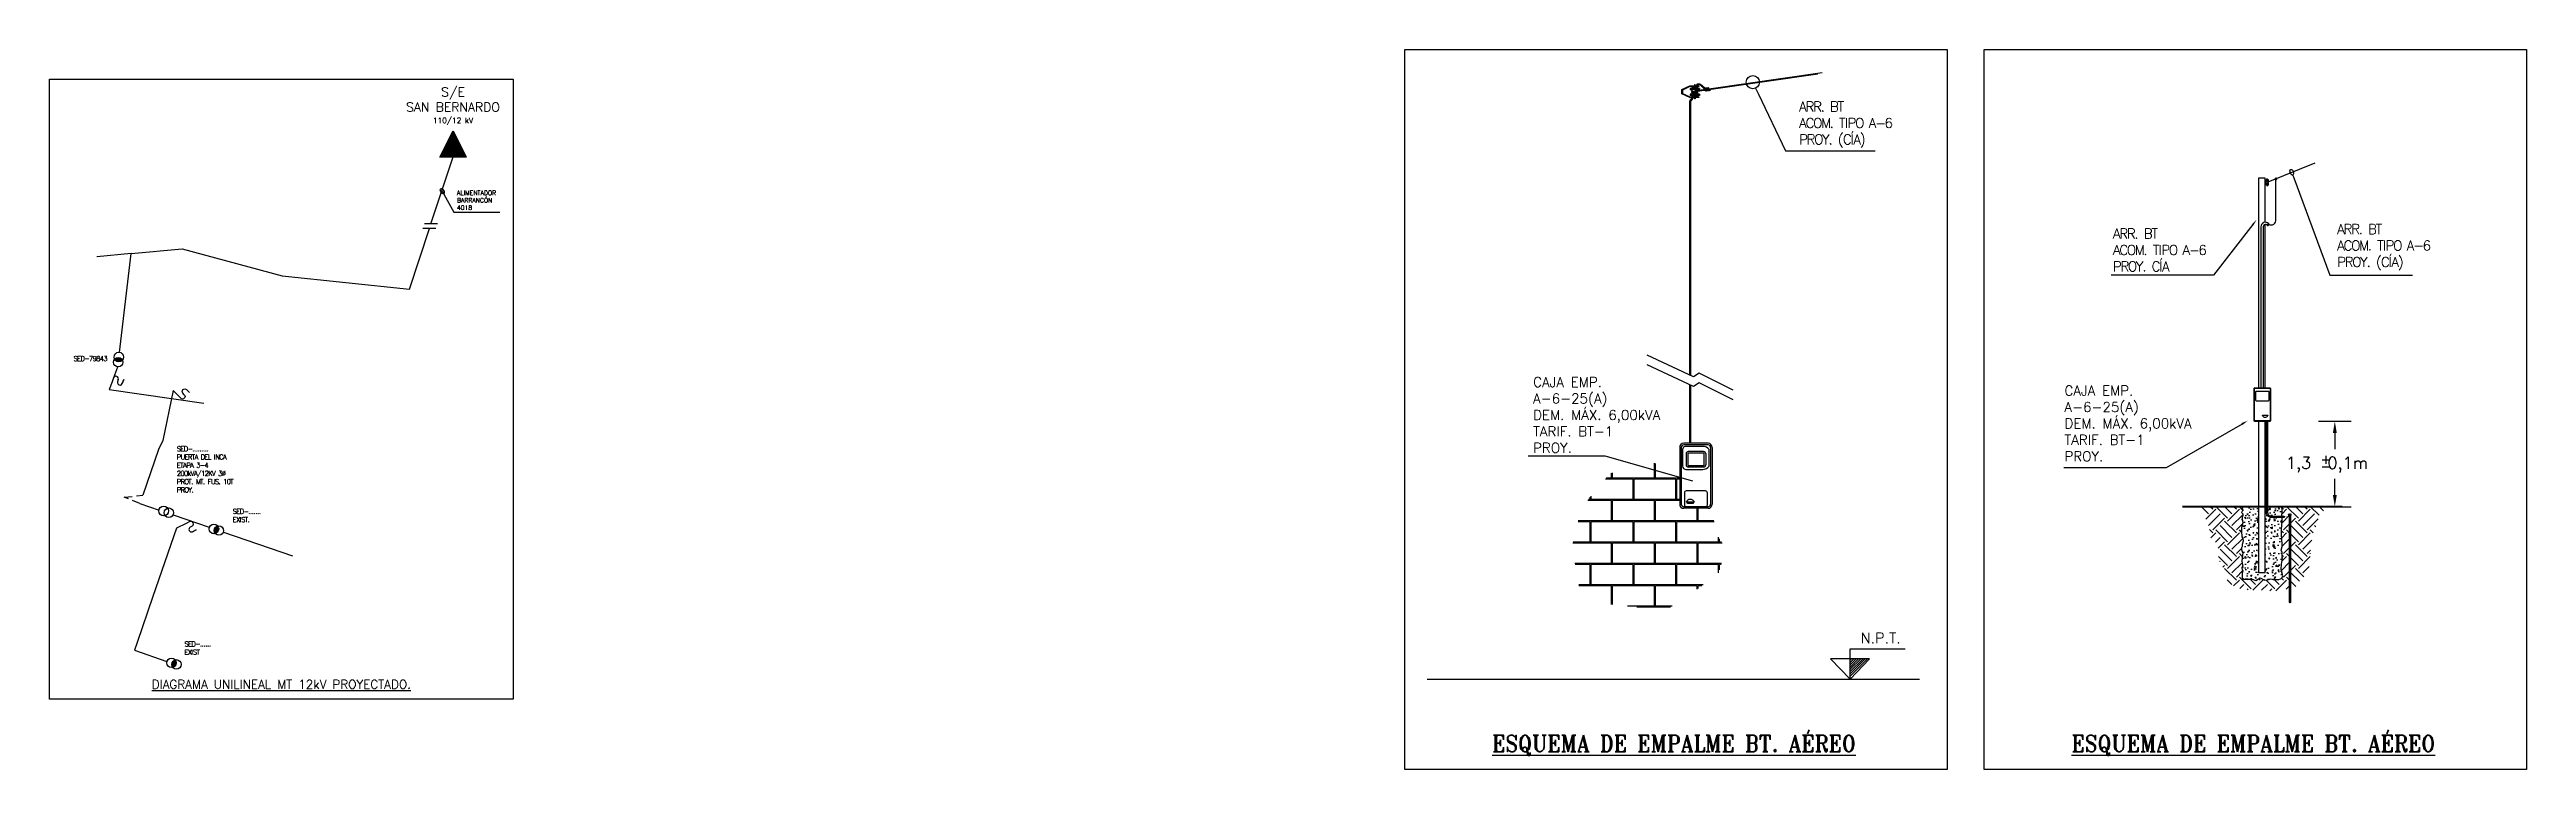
# Model space of a CAD drawing. Extents: x 0 to 336586, y 0 to 6284468.
# Drawn here: x 335885.4 to 336262.4, y 6277582.7 to 6277692.2 of the extents above; entities that cross this region are included whole.
import ezdxf
from ezdxf.enums import TextEntityAlignment as Align

# ---------------------------------------------------------------- set-up
doc = ezdxf.new("R2010")
doc.units = 0
doc.header["$LTSCALE"] = 5
doc.linetypes.add('DIVIDEX2', pattern=[2.5, 1, -0.5, 0, -0.5, 0, -0.5])
doc.linetypes.add('HIDDEN', pattern=[0.375, 0.25, -0.125])
for name, color, linetype in [('COTAS', 11, 'Continuous'), ('EQUIPOS', 240, 'Continuous'), ('EQUIPOS_E', 240, 'Continuous'), ('EQUIPOS_P', 240, 'Continuous'), ('FORMATO', 20, 'Continuous'), ('LMT_A_P', 10, 'DIVIDEX2'), ('TEXTO', 2, 'Continuous')]:
    doc.layers.add(name, color=color, linetype=linetype)
doc.styles.add('ROMANS', font='romans.shx', dxfattribs={"height": 1})
doc.styles.add('ROMANT', font='romant.shx', dxfattribs={"height": 2})
doc.dimstyles.new('Romans', dxfattribs={"dimtxt": 0.9, "dimasz": 0.9, "dimexe": 2.5, "dimexo": 2.5, "dimgap": 1.2, "dimtad": 0, "dimtih": 1, "dimtoh": 1, "dimdec": 0, "dimzin": 0, "dimdsep": 46, "dimtxsty": 'ROMANS', "dimcen": 0, "dimclrd": 11, "dimclre": 11, "dimclrt": 256, "dimadec": 0, "dimazin": 0, "dimtfac": 1, "dimtdec": 0, "dimtofl": 0, "dimtmove": 0, "dimatfit": 3, "dimfxlon": 1, "dimtolj": 1, "dimtzin": 0, "dimarcsym": 0})

msp = doc.modelspace()

# ---------------------------------------------------------------- texts
at = {"color": 11, "style": 'ROMANS'}
msp.add_text('1,3  0,1m', height=1.8, dxfattribs=at).set_placement((336225.759, 6277628.442))
at = {"color": 6, "style": 'ROMANS'}
msp.add_text('N.P.T.', height=1.6, dxfattribs=at).set_placement((336161.055, 6277601.891))
at = {"layer": 'TEXTO', "style": 'ROMANT', "width": 0.9}
for p in [(336132.638, 6277585.389), (336220.815, 6277585.389)]:
    msp.add_text('%%UESQUEMA DE EMPALME BT. AÉREO', height=2.5, dxfattribs=at).set_placement(p, align=Align.CENTER)
at = {"layer": 'TEXTO', "style": 'ROMANS'}
for s, insert, char_height, attachment_point in [('{\\Fromant|c0;\\H1.667X;S/E\\PSAN BERNARDO\\P}110/12 kV', (335946.813, 6277680.759), 0.82875, 8), ('{\\T0.8;ARR. BT\\PACOM. TIPO A-6 \\PPROY. (CÍA)}', (336151.679, 6277677.307), 1.5, 7), ('{\\H0.9x;ALIMENTADOR\\PBARRANCÓN\\P4018}', (335947.411, 6277667.839), 0.75, 7), ('{\\T0.8;ARR. BT\\PACOM. TIPO A-6 \\PPROY. CÍA}', (336199.435, 6277658.48), 1.5, 7), ('{\\T0.8;ARR. BT\\PACOM. TIPO A-6 \\PPROY. (CÍA)}', (336233.571, 6277658.665), 1.5, 7), ('CAJA EMP.\\PA-6-25(A)\\PDEM. MÁX. 6,00kVA\\PTARIF. BT-1 \\PPROY.', (336111.194, 6277630.88), 1.5, 7), ('CAJA EMP.\\PA-6-25(A)\\PDEM. MÁX. 6,00kVA\\PTARIF. BT-1 \\PPROY.', (336192.065, 6277629.589), 1.5, 7), ('{\\Fromant|c0;\\H1.667x;\\LDIAGRAMA UNILINEAL MT 12kV PROYECTADO.}', (335920.686, 6277594.979), 0.8, 8)]:
    msp.add_mtext(s, dxfattribs=dict(at, insert=insert, char_height=char_height, attachment_point=attachment_point))
at = {"layer": 'TEXTO', "insert": (335905.942, 6277600.161), "char_height": 0.75, "attachment_point": 7, "style": 'ROMANS', "bg_fill": 3, "box_fill_scale": 1, "bg_fill_color": 256, "bg_fill_transparency": 0}
msp.add_mtext('{\\T0.8;SED-......\\PEXIST}', dxfattribs=at)

# ---------------------------------------------------------------- blocks, each defined once
blk = doc.blocks.new('_DotBlank')
at = {"color": 0, "linetype": 'ByBlock', "lineweight": -2}
blk.add_line((-0.5, 0), (-1, 0), dxfattribs=at)
blk.add_circle((0, 0), 0.5, dxfattribs=at)
blk = doc.blocks.new('ELLIP')
at = {"color": 0, "lineweight": -2}
blk.add_line((-0.5, 0), (-1, 0), dxfattribs=at)
at = {"color": 0}
blk.add_ellipse((0, 0), major_axis=(0.5, 0), ratio=0.537857, dxfattribs=at)
blk = doc.blocks.new('207')
blk.add_lwpolyline([(0, 2.5), (-2, -1.5), (2, -1.5)], close=True)
blk.add_solid([(0, 2.5), (-2, -1.5), (2, -1.5), (-2, -1.5)])
blk = doc.blocks.new('2')
for p, q in [((-0.6875, -0.9375), (-0.0625, 0.9375)), ((0.0625, -0.9375), (0.6875, 0.9375))]:
    blk.add_line(p, q)
blk = doc.blocks.new('TRAF-A_E')
at = {"layer": 'EQUIPOS_E'}
h = blk.add_hatch(color=256, dxfattribs=at)
edge = h.paths.add_edge_path()
edge.add_arc((-0.75, 0), 1.45, 303.13642, 357.49371)
edge.add_arc((-0.75, 0), 1.45, 357.40396, 416.95333)
edge.add_arc((0.83, 0), 1.45, 123.13642, 180)
edge.add_arc((0.83, 0), 1.45, 180, 236.86358)
for centre in [(-0.75, 0), (0.83, 0)]:
    blk.add_circle(centre, 1.45, dxfattribs=at)
blk = doc.blocks.new('SF-M_E')
at = {"layer": 'EQUIPOS_E', "flags": 128}
blk.add_lwpolyline([(-0.65, 3.09), (-1.94, 3.09)], close=True, dxfattribs=at)
for points in [[(-1.3, 1.52), (-0.65, 1.58)], [(-1.3, 0), (0, 0)]]:
    blk.add_lwpolyline(points, dxfattribs=at)
at = {"layer": 'EQUIPOS_E'}
for centre, start, end in [((-1.3, 0.76), 90, 270), ((-0.65, 2.33), 270, 90)]:
    blk.add_arc(centre, 0.759, start, end, dxfattribs=at)
blk = doc.blocks.new('*U433')
at = {"layer": 'EQUIPOS_E', "flags": 128}
blk.add_lwpolyline([(-0.68, 3.09), (-1.97, 3.07)], close=True, dxfattribs=at)
for points in [[(-1.31, 1.51), (-0.66, 1.57)], [(-1.3, -0.01), (0, 0)]]:
    blk.add_lwpolyline(points, dxfattribs=at)
at = {"layer": 'EQUIPOS_E'}
for centre, start, end in [((-1.31, 0.75), 90.59052, 270.59052), ((-0.67, 2.33), 270.59052, 90.59052)]:
    blk.add_arc(centre, 0.759, start, end, dxfattribs=at)
blk = doc.blocks.new('TRAF-A_P')
at = {"layer": 'EQUIPOS_E'}
for centre in [(-0.83, 0), (0.83, 0)]:
    blk.add_circle(centre, 1.45, dxfattribs=at)

# ---------------------------------------------------------------- hatches: boundary and pattern name
h = msp.add_hatch()
h.set_pattern_fill('AR-B816C', color=8, scale=0.016, style=0)
h.set_pattern_definition([(180, (335843.5437, 6276329.6513), (-3.2512, 3.2512), [6.35, -0.1524]), (180, (335846.795, 6276329.8037), (-3.2512, 3.2512), [6.35, -0.1524]), (90, (335843.5437, 6276329.6513), (3.2512, 3.2512), [-3.4036, 3.0988]), (90, (335843.696, 6276329.6513), (3.2512, 3.2512), [-3.4036, 3.0988])])
edge = h.paths.add_edge_path()
edge.add_arc((336134.121, 6277623.043), 0.618, 180, 270)
edge.add_line((336134.121, 6277622.425), (336137.831, 6277622.425))
edge.add_arc((336137.831, 6277623.043), 0.618, 270, 318.95743)
edge.add_line((336138.297, 6277622.637), (336138.495, 6277622.439))
edge.add_line((336138.495, 6277622.439), (336138.938, 6277618.755))
edge.add_line((336138.938, 6277618.755), (336140.56, 6277616.249))
edge.add_line((336140.56, 6277616.249), (336139.408, 6277612.611))
edge.add_line((336139.408, 6277612.611), (336136.726, 6277610.502))
edge.add_line((336136.726, 6277610.502), (336131.417, 6277606.891))
edge.add_line((336131.417, 6277606.891), (336118.588, 6277608.291))
edge.add_line((336118.588, 6277608.291), (336117.113, 6277616.47))
edge.add_line((336117.113, 6277616.47), (336118.514, 6277622.439))
edge.add_line((336118.514, 6277622.439), (336122.864, 6277627.671))
edge.add_line((336122.864, 6277627.671), (336128.984, 6277629.513))
edge.add_line((336128.984, 6277629.513), (336133.261, 6277628.039))
edge.add_line((336133.261, 6277628.039), (336133.503, 6277627.824))
edge.add_line((336133.503, 6277627.824), (336133.503, 6277623.043))
h = msp.add_hatch()
h.set_pattern_fill('EARTH', color=256, scale=0.4, angle=45, style=0)
h.set_pattern_definition([(45, (335991.9303, 6277435.932), (2e-16, 3.592102), [2.54, -2.54]), (45, (335991.2568, 6277436.6054), (2e-16, 3.592102), [2.54, -2.54]), (45, (335990.5832, 6277437.279), (2e-16, 3.592102), [2.54, -2.54]), (135, (335990.5832, 6277437.728), (-3.592102, 2e-16), [2.54, -2.54]), (135, (335991.2568, 6277438.4015), (-3.592102, 2e-16), [2.54, -2.54]), (135, (335991.9303, 6277439.075), (-3.592102, 2e-16), [2.54, -2.54])])
h.paths.add_polyline_path([(336211.813, 6277622.671), (336212.352, 6277622.012), (336212.589, 6277621.87), (336212.968, 6277621.302), (336213.441, 6277620.877), (336213.678, 6277620.735), (336213.914, 6277620.356), (336214.009, 6277619.694), (336214.198, 6277618.937), (336214.293, 6277618.274), (336214.482, 6277617.422), (336215.477, 6277617.186), (336215.477, 6277616.855), (336215.477, 6277615.624), (336215.571, 6277614.725), (336215.761, 6277614.158), (336216.045, 6277613.779), (336216.281, 6277613.069), (336216.281, 6277612.596), (336216.613, 6277611.839), (336216.802, 6277611.603), (336217.039, 6277611.224), (336218.033, 6277610.42), (336218.553, 6277610.278), (336219.216, 6277610.136), (336220.352, 6277609.994), (336222.104, 6277609.947), (336223.192, 6277609.852), (336224.376, 6277609.852), (336225.086, 6277610.088), (336226.333, 6277610.136), (336226.333, 6277621.376), (336226.267, 6277621.376), (336226.267, 6277621.336, -0.427321), (336226.074, 6277621.134), (336225.495, 6277621.134), (336225.495, 6277621.038), (336225.158, 6277621.038), (336225.175, 6277620.877), (336225.175, 6277620.532), (336225.198, 6277620.463), (336225.152, 6277619.887), (336225.152, 6277619.818), (336225.106, 6277619.266), (336225.106, 6277618.415), (336225.106, 6277618.253), (336225.152, 6277617.908), (336225.152, 6277617.379), (336225.175, 6277617.287), (336225.198, 6277616.597), (336225.037, 6277616.067), (336225.175, 6277615.699), (336225.221, 6277615.354), (336225.221, 6277614.525), (336225.083, 6277613.904), (336225.037, 6277613.099), (336225.29, 6277612.132), (336225.129, 6277611.81), (336224.968, 6277611.672), (336224.692, 6277611.58), (336223.84, 6277611.58), (336223.518, 6277611.718), (336222.988, 6277611.557), (336222.528, 6277611.511), (336221.837, 6277611.856), (336221.215, 6277611.465), (336220.617, 6277611.649), (336220.064, 6277611.649), (336219.857, 6277611.603), (336219.696, 6277611.626), (336219.42, 6277611.626), (336219.189, 6277611.626), (336219.12, 6277611.925), (336219.12, 6277612.546), (336219.143, 6277612.708), (336219.189, 6277612.915), (336219.097, 6277613.076), (336219.051, 6277613.352), (336219.166, 6277613.582), (336219.189, 6277613.697), (336219.166, 6277613.835), (336219.051, 6277614.364), (336219.143, 6277615.331), (336219.189, 6277615.607), (336219.097, 6277615.86), (336219.028, 6277616.159), (336219.028, 6277616.412), (336219.12, 6277616.597), (336219.12, 6277616.919), (336219.281, 6277617.448), (336219.189, 6277617.885), (336219.143, 6277617.954), (336219.051, 6277618.092), (336219.005, 6277618.967), (336219.028, 6277619.496), (336219.12, 6277619.841), (336219.212, 6277620.209), (336219.143, 6277620.509), (336219.097, 6277620.808), (336219.12, 6277621.038), (336219.189, 6277621.314), (336219.189, 6277621.567), (336219.028, 6277621.797), (336219.143, 6277622.119), (336219.123, 6277622.671)])
h.paths.add_polyline_path([(336225.129, 6277622.671), (336225.129, 6277622.465), (336225.175, 6277622.373), (336225.198, 6277622.166), (336225.198, 6277621.866), (336225.129, 6277621.429), (336225.129, 6277621.314), (336225.138, 6277621.229), (336225.495, 6277621.229), (336225.495, 6277621.134), (336226.074, 6277621.134, 0.4012265), (336226.267, 6277621.319), (336226.267, 6277621.376), (336226.194, 6277621.376), (336226.194, 6277621.414), (336226.128, 6277621.414), (336226.128, 6277621.477), (336226.194, 6277621.477), (336226.194, 6277621.515), (336226.333, 6277621.515), (336226.333, 6277621.609), (336226.46, 6277621.609), (336226.46, 6277621.515), (336226.518, 6277621.515), (336226.518, 6277621.376), (336226.46, 6277621.376), (336226.46, 6277610.136), (336226.837, 6277610.136), (336227.169, 6277610.372), (336227.405, 6277610.704), (336227.642, 6277611.129), (336228.636, 6277612.17), (336229.252, 6277613.211), (336229.536, 6277615.151), (336229.536, 6277616.76), (336229.962, 6277618.937), (336230.198, 6277619.126), (336230.577, 6277620.309), (336230.814, 6277621.35), (336231.05, 6277621.586), (336231.287, 6277621.87), (336231.666, 6277622.201), (336231.903, 6277622.438), (336231.997, 6277622.627), (336232.015, 6277622.671)])
h = msp.add_hatch()
h.set_pattern_fill('AR-CONC', color=6, scale=0.01, style=0)
h.set_pattern_definition([(50, (335991.9303, 6277435.9319), (1.821847, -0.159391), [0.1905, -2.0955]), (355, (335991.9303, 6277435.932), (-0.352428, 1.910566), [0.1524, -1.6764]), (100.451, (335992.0821, 6277435.9186), (1.469425, 1.751167), [0.1619, -1.7809]), (46.1842, (335991.9303, 6277436.44), (2.71079, -0.420423), [0.28575, -3.14325]), (96.6356, (335992.1562, 6277436.405), (2.374042, 2.474256), [0.24285, -2.67135]), (351.184, (335991.9303, 6277436.44), (2.374046, 2.47425), [0.2286, -2.5146]), (21, (335992.1843, 6277436.3129), (1.516149, -1.022655), [0.1905, -2.0955]), (326, (335992.1843, 6277436.313), (0.61802, 1.84188), [0.1524, -1.6764]), (71.4514, (335992.3106, 6277436.2277), (2.134165, 0.819229), [0.1619, -1.7809]), (37.5, (335991.9303, 6277435.9319), (0.030886, 0.8455504), [0, -1.65608, 0, -1.7018, 0, -1.68275]), (7.5, (335991.9303, 6277435.9319), (0.6681966, 1.0018057), [0, -0.97028, 0, -1.61798, 0, -0.64135]), (327.5, (335991.36385, 6277435.9319), (1.355906, -0.0572874), [0, -0.635, 0, -1.9812, 0, -2.6289]), (317.5, (335991.1099, 6277435.9319), (1.481292, 0.254265), [0, -0.8255, 0, -1.31572, 0, -1.8669])])
h.paths.add_polyline_path([(336219.005, 6277618.967), (336219.051, 6277618.092), (336219.189, 6277617.885), (336219.281, 6277617.448), (336219.12, 6277616.919), (336219.12, 6277616.597), (336219.028, 6277616.412), (336219.028, 6277616.159), (336219.097, 6277615.86), (336219.189, 6277615.607), (336219.143, 6277615.331), (336219.051, 6277614.364), (336219.166, 6277613.835), (336219.198, 6277613.645), (336219.051, 6277613.352), (336219.097, 6277613.076), (336219.189, 6277612.915), (336219.143, 6277612.708), (336219.12, 6277612.546), (336219.12, 6277611.925), (336219.189, 6277611.626), (336219.42, 6277611.626), (336219.696, 6277611.626), (336219.857, 6277611.603), (336220.064, 6277611.649), (336220.617, 6277611.649), (336221.215, 6277611.465), (336221.837, 6277611.856), (336222.528, 6277611.511), (336222.988, 6277611.557), (336223.518, 6277611.718), (336223.84, 6277611.58), (336224.692, 6277611.58), (336224.968, 6277611.672), (336225.129, 6277611.81), (336225.29, 6277612.132), (336225.037, 6277613.099), (336225.083, 6277613.904), (336225.221, 6277614.525), (336225.221, 6277615.354), (336225.175, 6277615.699), (336225.037, 6277616.067), (336225.198, 6277616.597), (336225.175, 6277617.287), (336225.152, 6277617.379), (336225.152, 6277617.908), (336225.106, 6277618.253), (336225.106, 6277618.415), (336225.106, 6277619.266), (336225.152, 6277619.818), (336225.152, 6277619.887), (336225.198, 6277620.463), (336225.175, 6277620.532), (336225.175, 6277620.877), (336225.158, 6277621.038), (336223.561, 6277621.038, -0.4142136), (336222.8, 6277621.799), (336222.8, 6277622.671), (336222.623, 6277622.671), (336222.623, 6277612.671), (336221.623, 6277612.671), (336221.623, 6277622.671), (336219.123, 6277622.671), (336219.143, 6277622.119), (336219.028, 6277621.797), (336219.189, 6277621.567), (336219.189, 6277621.314), (336219.12, 6277621.038), (336219.097, 6277620.808), (336219.143, 6277620.509), (336219.212, 6277620.209), (336219.12, 6277619.841), (336219.028, 6277619.496)])
h.paths.add_polyline_path([(336225.129, 6277621.229), (336225.129, 6277621.429), (336225.198, 6277621.866), (336225.198, 6277622.166), (336225.175, 6277622.373), (336225.129, 6277622.465), (336225.129, 6277622.671), (336222.991, 6277622.671), (336222.991, 6277621.799, 0.4142136), (336223.561, 6277621.229)], flags=17)

# ---------------------------------------------------------------- linework, layer by layer
at = {"color": 6}
for p, q in [((336135.756, 6277686.85), (336135.756, 6277686.721)), ((336135.866, 6277686.85), (336135.756, 6277686.85)), ((336135.756, 6277686.606), (336135.756, 6277686.435)), ((336135.866, 6277686.85), (336135.866, 6277686.721)), ((336135.866, 6277686.606), (336135.866, 6277686.435)), ((336136.543, 6277686.326), (336135.079, 6277686.326)), ((336135.079, 6277686.326), (336135.079, 6277686.106)), ((336136.543, 6277686.216), (336135.079, 6277686.216)), ((336136.543, 6277686.106), (336135.079, 6277686.106)), ((336136.543, 6277685.447), (336135.079, 6277685.447)), ((336135.079, 6277685.447), (336135.079, 6277685.228)), ((336136.543, 6277685.337), (336135.079, 6277685.337)), ((336136.543, 6277685.228), (336135.079, 6277685.228)), ((336136.268, 6277686.435), (336135.353, 6277686.435)), ((336135.353, 6277686.435), (336135.353, 6277686.326)), ((336135.353, 6277685.228), (336135.353, 6277685.118)), ((336136.268, 6277685.118), (336135.353, 6277685.118)), ((336135.756, 6277685.118), (336135.756, 6277685.031)), ((336135.756, 6277684.916), (336135.756, 6277684.758)), ((336135.866, 6277684.758), (336135.756, 6277684.758)), ((336135.866, 6277685.118), (336135.866, 6277685.031)), ((336135.866, 6277684.916), (336135.866, 6277684.758)), ((336136.268, 6277686.435), (336136.268, 6277686.326)), ((336136.268, 6277685.228), (336136.268, 6277685.118)), ((336136.543, 6277686.326), (336136.543, 6277686.106)), ((336136.543, 6277685.447), (336136.543, 6277685.228)), ((336222.91, 6277672.271), (336222.694, 6277672.271)), ((336222.91, 6277672.195), (336222.694, 6277672.195)), ((336222.91, 6277671.89), (336222.694, 6277671.89)), ((336222.91, 6277671.814), (336222.694, 6277671.814)), ((336222.854, 6277672.546), (336222.854, 6277672.576)), ((336222.91, 6277672.576), (336222.854, 6277672.576)), ((336222.91, 6277672.546), (336222.854, 6277672.546)), ((336222.91, 6277671.54), (336222.854, 6277671.54)), ((336222.854, 6277671.54), (336222.854, 6277671.51)), ((336222.91, 6277671.51), (336222.854, 6277671.51)), ((336222.885, 6277672.424), (336222.885, 6277672.546)), ((336222.885, 6277671.662), (336222.885, 6277671.54)), ((336222.91, 6277672.576), (336222.966, 6277672.576)), ((336222.91, 6277672.546), (336222.966, 6277672.546)), ((336222.91, 6277672.271), (336223.126, 6277672.271)), ((336222.91, 6277672.195), (336223.126, 6277672.195)), ((336222.91, 6277671.89), (336223.126, 6277671.89)), ((336222.91, 6277671.814), (336223.126, 6277671.814)), ((336222.91, 6277671.54), (336222.966, 6277671.54)), ((336222.91, 6277671.51), (336222.966, 6277671.51)), ((336222.936, 6277672.424), (336222.936, 6277672.546)), ((336222.936, 6277671.662), (336222.936, 6277671.54)), ((336222.966, 6277672.546), (336222.966, 6277672.576)), ((336222.966, 6277671.54), (336222.966, 6277671.51)), ((336159.446, 6277597.927), (336161.052, 6277599.533)), ((336159.446, 6277597.573), (336161.406, 6277599.533)), ((336159.446, 6277597.22), (336161.759, 6277599.533)), ((336159.446, 6277596.866), (336162.113, 6277599.533)), ((336159.446, 6277599.341), (336159.638, 6277599.533)), ((336159.446, 6277598.988), (336159.992, 6277599.533)), ((336159.446, 6277598.634), (336160.345, 6277599.533)), ((336159.446, 6277598.281), (336160.699, 6277599.533))]:
    msp.add_line(p, q, dxfattribs=at)
at = {"color": 3, "linetype": 'Continuous'}
msp.add_line((336223.087, 6277672.117), (336230.239, 6277675.012), dxfattribs=at)
at = {"color": 11}
for p, q in [((336230.716, 6277635.671), (336235.716, 6277635.671)), ((336231.873, 6277629.214), (336231.873, 6277630.402)), ((336231.279, 6277629.808), (336232.466, 6277629.808)), ((336231.279, 6277628.758), (336232.466, 6277628.758)), ((336230.716, 6277622.671), (336235.716, 6277622.671))]:
    msp.add_line(p, q, dxfattribs=at)
at = {"color": 11, "linetype": 'Continuous'}
for p, q in [((336233.216, 6277633.871), (336233.216, 6277631.442)), ((336233.216, 6277624.471), (336233.216, 6277626.899))]:
    msp.add_line(p, q, dxfattribs=at)
at = {"color": 6, "lineweight": -3}
for p, q in [((336133.503, 6277631.699), (336133.503, 6277623.043)), ((336133.75, 6277631.699), (336133.75, 6277623.043)), ((336137.831, 6277632.317), (336134.121, 6277632.317)), ((336137.831, 6277632.07), (336134.121, 6277632.07)), ((336134.492, 6277630.746), (336134.492, 6277629.02)), ((336137.151, 6277631.055), (336134.801, 6277631.055)), ((336137.46, 6277630.746), (336137.46, 6277629.02)), ((336138.202, 6277631.699), (336138.202, 6277623.043)), ((336138.449, 6277631.699), (336138.449, 6277623.043)), ((336137.151, 6277628.711), (336134.801, 6277628.711)), ((336137.831, 6277622.672), (336134.121, 6277622.672)), ((336137.831, 6277622.425), (336134.121, 6277622.425)), ((336134.226, 6277624.784), (336134.226, 6277622.957)), ((336135.754, 6277623.349), (336134.48, 6277623.349)), ((336137.442, 6277625.068), (336134.51, 6277625.068)), ((336137.442, 6277622.672), (336134.51, 6277622.672)), ((336134.671, 6277623.179), (336134.671, 6277623.349)), ((336135.563, 6277623.179), (336134.671, 6277623.179)), ((336135.563, 6277623.349), (336135.563, 6277623.179)), ((336137.726, 6277622.957), (336137.726, 6277624.784))]:
    msp.add_line(p, q, dxfattribs=at)
at = {"color": 6}
for points in [[(336133.928, 6277685.566), (336135.067, 6277685.031), (336136.424, 6277685.031), (336136.424, 6277684.916), (336135.042, 6277684.916), (336133.813, 6277685.492), (336133.813, 6277686.145), (336135.042, 6277686.721), (336136.424, 6277686.721), (336136.424, 6277686.606), (336135.067, 6277686.606), (336133.928, 6277686.072)], [(336156.476, 6277599.533), (336159.446, 6277596.425), (336162.416, 6277599.533)]]:
    msp.add_lwpolyline(points, close=True, dxfattribs=at)
for points in [[(336135.995, 6277686.581), (336135.991, 6277686.529, -0.1061521), (336135.472, 6277685.031, -0.1061521)], [(336136.128, 6277686.581), (336136.123, 6277686.519, -0.1053287), (336135.641, 6277685.031, -0.1053287)], [(336136.006, 6277686.73), (336136.006, 6277686.732, -0.458078), (336136.573, 6277687.003, -0.089343), (336136.874, 6277686.801), (336137.2, 6277686.485), (336137.337, 6277686.309, -0.1483711), (336137.367, 6277686.231), (336137.378, 6277686.072, -1), (336137.246, 6277686.062), (336137.235, 6277686.205, 0.1483711), (336137.222, 6277686.241), (336137.101, 6277686.397), (336136.782, 6277686.706, 0.089343), (336136.52, 6277686.882, 0.4217339), (336136.145, 6277686.73)], [(336135.296, 6277684.766, 0.2414025), (336135.008, 6277684.303), (336135.008, 6277677.439)], [(336135.368, 6277684.623, 0.2303264), (336135.168, 6277684.296), (336135.168, 6277677.491)], [(336135.4, 6277684.916, -0.0120882), (336135.296, 6277684.766)], [(336135.572, 6277684.916, -0.023831), (336135.368, 6277684.623)], [(336138.168, 6277686.16, -1.1939851), (336137.821, 6277686.15), (336137.799, 6277686.326)], [(336137.946, 6277686.324), (336137.965, 6277686.137, 1.3182789)], [(336138.028, 6277686.144, -1.7421528), (336137.965, 6277686.137)], [(336222.732, 6277671.738, -0.4142136), (336222.694, 6277671.776), (336222.694, 6277671.89), (336222.762, 6277672.026, 0.236068), (336222.762, 6277672.06), (336222.698, 6277672.187, -0.1164338), (336222.694, 6277672.204), (336222.694, 6277672.309, -0.4142136), (336222.732, 6277672.348)], [(336223.088, 6277671.738, 0.4142136), (336223.126, 6277671.776), (336223.126, 6277671.89), (336223.058, 6277672.026, -0.236068), (336223.058, 6277672.06), (336223.122, 6277672.187, 0.1164338), (336223.126, 6277672.204), (336223.126, 6277672.309, 0.4142136), (336223.088, 6277672.348)], [(336223.151, 6277665.713, 0.7166807), (336221.972, 6277665.235), (336221.97, 6277640.776)], [(336222.956, 6277665.412, 0.3720762), (336222.771, 6277665.626, 0.5056612), (336222.315, 6277665.235), (336222.315, 6277640.776)], [(336222.991, 6277635.671), (336222.991, 6277621.799, 0.4142136), (336223.561, 6277621.229), (336225.495, 6277621.229), (336225.495, 6277621.038), (336223.561, 6277621.038, -0.4142136), (336222.8, 6277621.799), (336222.8, 6277635.671)]]:
    msp.add_lwpolyline(points, format="xyb", dxfattribs=at)
for points in [[(336136.128, 6277686.591), (336136.123, 6277686.529)], [(336137.952, 6277686.271), (336155.168, 6277688.747)], [(336137.965, 6277686.137), (336154.546, 6277688.543)], [(336135.337, 6277685.836), (336136.235, 6277685.836)], [(336135.337, 6277685.701), (336136.232, 6277685.701)], [(336136.193, 6277685.88), (336137.254, 6277686.034)], [(336136.298, 6277686.033), (336137.238, 6277686.168)], [(336137.364, 6277686.28), (336137.363, 6277686.261)], [(336137.508, 6277686.304), (336137.542, 6277686.024)], [(336137.653, 6277686.314), (336137.689, 6277686.024)], [(336137.8, 6277686.319), (336137.834, 6277686.042)], [(336137.826, 6277686.108), (336137.827, 6277686.108)], [(336135.008, 6277677.491), (336135.008, 6277642.738)], [(336135.168, 6277677.491), (336135.168, 6277642.663)], [(336222.623, 6277665.945), (336222.623, 6277672.671), (336221.623, 6277672.671), (336221.623, 6277640.776)], [(336222.91, 6277672.348), (336222.695, 6277672.348), (336222.695, 6277672.424), (336222.91, 6277672.424)], [(336222.91, 6277671.662), (336222.695, 6277671.662), (336222.695, 6277671.738), (336222.91, 6277671.738)], [(336222.91, 6277672.348), (336223.126, 6277672.348), (336223.126, 6277672.424), (336222.91, 6277672.424)], [(336222.91, 6277671.662), (336223.126, 6277671.662), (336223.126, 6277671.738), (336222.91, 6277671.738)], [(336222.623, 6277640.776), (336222.623, 6277665.63)], [(336135.008, 6277641.254), (336135.008, 6277632.425)], [(336135.168, 6277641.18), (336135.168, 6277632.425)], [(336221.623, 6277635.671), (336221.623, 6277612.671), (336222.623, 6277612.671), (336222.623, 6277635.671)], [(336219.123, 6277622.671), (336219.143, 6277622.119), (336219.028, 6277621.797), (336219.189, 6277621.567), (336219.189, 6277621.314), (336219.12, 6277621.038), (336219.097, 6277620.808), (336219.143, 6277620.509), (336219.212, 6277620.209), (336219.12, 6277619.841), (336219.028, 6277619.496), (336219.005, 6277618.967), (336219.051, 6277618.092), (336219.143, 6277617.954), (336219.189, 6277617.885), (336219.281, 6277617.448), (336219.12, 6277616.919), (336219.12, 6277616.597), (336219.028, 6277616.412), (336219.028, 6277616.159), (336219.097, 6277615.86), (336219.189, 6277615.607), (336219.143, 6277615.331), (336219.051, 6277614.364), (336219.166, 6277613.835), (336219.189, 6277613.697), (336219.166, 6277613.582), (336219.051, 6277613.352), (336219.097, 6277613.076), (336219.189, 6277612.915), (336219.143, 6277612.708), (336219.12, 6277612.546), (336219.12, 6277611.925), (336219.189, 6277611.626), (336219.42, 6277611.626), (336219.696, 6277611.626), (336219.857, 6277611.603), (336220.064, 6277611.649), (336220.617, 6277611.649), (336221.215, 6277611.465), (336221.837, 6277611.856), (336222.528, 6277611.511), (336222.988, 6277611.557), (336223.518, 6277611.718), (336223.84, 6277611.58), (336224.692, 6277611.58), (336224.968, 6277611.672), (336225.129, 6277611.81), (336225.29, 6277612.132), (336225.037, 6277613.099), (336225.083, 6277613.904), (336225.221, 6277614.525), (336225.221, 6277615.354), (336225.175, 6277615.699), (336225.037, 6277616.067), (336225.198, 6277616.597), (336225.175, 6277617.287), (336225.152, 6277617.379), (336225.152, 6277617.908), (336225.106, 6277618.253), (336225.106, 6277618.415), (336225.106, 6277619.266), (336225.152, 6277619.818), (336225.152, 6277619.887), (336225.198, 6277620.463), (336225.175, 6277620.532), (336225.175, 6277620.877), (336225.158, 6277621.038)], [(336225.138, 6277621.229), (336225.129, 6277621.314), (336225.129, 6277621.429), (336225.198, 6277621.866), (336225.198, 6277622.166), (336225.175, 6277622.373), (336225.129, 6277622.465), (336225.129, 6277622.671)], [(336159.446, 6277596.425), (336159.446, 6277601.034), (336167.812, 6277601.034)], [(336095.061, 6277596.425), (336170.002, 6277596.425)]]:
    msp.add_lwpolyline(points, dxfattribs=at)
at = {"color": 11}
for points in [[(336145.493, 6277685.463), (336149.597, 6277676.839), (336163.281, 6277676.839)], [(336135.486, 6277626.571), (336122.178, 6277630.348), (336110.443, 6277630.348)]]:
    msp.add_lwpolyline(points, dxfattribs=at)
at = {"color": 3, "linetype": 'Continuous'}
msp.add_lwpolyline([(336223.156, 6277665.609, 0.5638011), (336224.257, 6277666.351), (336224.257, 6277672.555)], format="xyb", dxfattribs=at)
at = {"color": 3, "linetype": 'Continuous', "const_width": 0.216}
msp.add_lwpolyline([(336224.149, 6277672.555, 1), (336224.365, 6277672.555, 1)], format="xyb", close=True, dxfattribs=at)
at = {"color": 2}
for points in [[(336141.622, 6277640.41), (336136.471, 6277642.984), (336135.612, 6277642.456), (336128.546, 6277645.756)], [(336141.622, 6277638.926), (336136.471, 6277641.5), (336135.612, 6277640.972), (336128.546, 6277644.272)], [(336226.194, 6277621.477), (336226.128, 6277621.477), (336226.128, 6277621.414), (336226.194, 6277621.414)], [(336226.194, 6277621.515), (336226.518, 6277621.515)], [(336226.194, 6277621.515), (336226.194, 6277621.376)], [(336226.194, 6277621.376), (336226.518, 6277621.376)], [(336226.333, 6277621.609), (336226.333, 6277621.515)], [(336226.333, 6277621.609), (336226.46, 6277621.609)], [(336226.46, 6277621.376), (336226.46, 6277608.107), (336226.397, 6277608.05), (336226.333, 6277608.107), (336226.333, 6277621.376)], [(336226.46, 6277621.609), (336226.46, 6277621.515)], [(336226.518, 6277621.515), (336226.518, 6277621.376)]]:
    msp.add_lwpolyline(points, dxfattribs=at)
for points in [[(336221.06, 6277640.765), (336223.298, 6277640.765, -0.4142136), (336223.438, 6277640.625), (336223.438, 6277635.799, -0.4142136), (336223.298, 6277635.659), (336221.06, 6277635.659, -0.4142136), (336220.92, 6277635.799), (336220.92, 6277640.625, -0.4142136)], [(336221.06, 6277640.695), (336223.298, 6277640.695, -0.4142136), (336223.368, 6277640.625), (336223.368, 6277635.799, -0.4142136), (336223.298, 6277635.729), (336221.06, 6277635.729, -0.4142136), (336220.99, 6277635.799), (336220.99, 6277640.625, -0.4142136)]]:
    msp.add_lwpolyline(points, format="xyb", close=True, dxfattribs=at)
at = {"color": 3}
msp.add_lwpolyline([(336221.34, 6277640.275), (336223.018, 6277640.275, -0.4142136), (336223.158, 6277640.135), (336223.158, 6277638.877, -0.4142136), (336223.018, 6277638.737), (336221.34, 6277638.737, -0.4142136), (336221.2, 6277638.877), (336221.2, 6277640.135, -0.4142136)], format="xyb", close=True, dxfattribs=at)
msp.add_lwpolyline([(336222.188, 6277636.53), (336222.188, 6277636.624), (336223.027, 6277636.624), (336223.027, 6277636.53)], dxfattribs=at)
at = {"color": 6}
msp.add_lwpolyline([(336137.009, 6277631.857), (336134.461, 6277631.857, 0.4142136), (336133.957, 6277631.352), (336133.957, 6277628.853, 0.4142136), (336134.461, 6277628.348), (336137.009, 6277628.348, 0.2665518), (336137.997, 6277628.853), (336137.997, 6277631.352, 0.2665518)], format="xyb", close=True, dxfattribs=at)
at = {"color": 6, "lineweight": -3}
msp.add_lwpolyline([(336137.209, 6277630.804), (336134.743, 6277630.804), (336134.743, 6277628.962), (336137.209, 6277628.962)], close=True, dxfattribs=at)
at = {"color": 11, "linetype": 'ByBlock', "const_width": 0.09}
msp.add_lwpolyline([(336135.475, 6277626.574, 1), (336135.497, 6277626.568, 1)], format="xyb", close=True, dxfattribs=at)
for points, const_width in [([(336210.005, 6277622.671), (336234.374, 6277622.671)], 0.3), ([(336226.267, 6277621.515), (336226.267, 6277621.579)], 0.05)]:
    msp.add_lwpolyline(points, dxfattribs=dict(const_width=const_width))
at = {"const_width": 0.05}
msp.add_lwpolyline([(336225.495, 6277621.134), (336226.074, 6277621.134, 0.4012265), (336226.267, 6277621.319), (336226.267, 6277621.376)], format="xyb", dxfattribs=at)
at = {"color": 6}
for centre, radius, start, end in [((336135.113, 6277685.777), 0.331, 10.31478, 96.02558), ((336135.113, 6277685.777), 0.331, 263.97442, 346.8384), ((336135.347, 6277685.768), 0.0682, 98.68691, 261.31309), ((336136.508, 6277685.777), 0.331, 83.97442, 169.68522), ((336136.508, 6277685.777), 0.331, 193.16115, 276.02558), ((336136.223, 6277685.769), 0.0682, 277.59146, 79.42165), ((336137.203, 6277686.199), 0.0554, 80.49503, 90), ((336137.436, 6277686.292), 0.0731, 4.17326, 189.28316), ((336137.451, 6277686.072), 0.073, 180.68287, 193.45575), ((336137.461, 6277686.047), 0.0809, 174.38119, 352.40007), ((336137.581, 6277686.304), 0.073, 6.11733, 188.02129), ((336137.613, 6277686.044), 0.0731, 178.41841, 195.72021), ((336137.614, 6277686.039), 0.0732, 182.45657, 11.68205), ((336137.727, 6277686.313), 0.0731, 4.43333, 189.70529), ((336137.76, 6277686.048), 0.0745, 175.50993, 18.62869), ((336137.873, 6277686.322), 0.0733, 2.13566, 192.00296)]:
    msp.add_arc(centre, radius, start, end, dxfattribs=at)
at = {"color": 3}
msp.add_arc((336222.608, 6277636.797), 0.497, 212.46731, 327.53269, dxfattribs=at)
at = {"color": 6, "lineweight": -3}
for centre, radius, start, end in [((336134.121, 6277631.699), 0.618, 90, 180), ((336134.121, 6277631.699), 0.371, 90, 180), ((336134.801, 6277630.746), 0.309, 90, 180), ((336137.151, 6277630.746), 0.309, 0, 90), ((336137.831, 6277631.699), 0.618, 0, 90), ((336137.831, 6277631.699), 0.371, 0, 90), ((336134.801, 6277629.02), 0.309, 180, 270), ((336137.151, 6277629.02), 0.309, 270, 0), ((336134.121, 6277623.043), 0.618, 180, 270), ((336134.121, 6277623.043), 0.371, 180, 270), ((336134.51, 6277624.784), 0.284, 90, 180), ((336134.51, 6277622.957), 0.284, 180, 270), ((336135.117, 6277623.092), 0.687, 22.0303, 157.9697), ((336137.442, 6277624.784), 0.284, 0, 90), ((336137.442, 6277622.957), 0.284, 270, 0), ((336137.831, 6277623.043), 0.618, 270, 0), ((336137.831, 6277623.043), 0.371, 270, 0)]:
    msp.add_arc(centre, radius, start, end, dxfattribs=at)
at = {"color": 6}
msp.add_ellipse((336223.061, 6277665.555), major_axis=(-0.091, -0.152), ratio=0.4144637, dxfattribs=at)
at = {"color": 11}
for points in [[(336232.916, 6277633.871), (336233.516, 6277633.871), (336233.216, 6277635.671)], [(336232.916, 6277624.471), (336233.516, 6277624.471), (336233.216, 6277622.671)]]:
    msp.add_solid(points, dxfattribs=at)
at = {"layer": 'FORMATO', "ltscale": 0.5}
for points in [[(336091.679, 6277692.234), (336174.204, 6277692.234), (336174.204, 6277582.692), (336091.679, 6277582.692)], [(336179.856, 6277692.234), (336262.381, 6277692.234), (336262.381, 6277582.692), (336179.856, 6277582.692)]]:
    msp.add_lwpolyline(points, close=True, dxfattribs=at)
at = {"layer": 'LMT_A_P', "linetype": 'Continuous'}
for points in [[(335943.461, 6277665.696), (335946.813, 6277675.885)], [(335920.8, 6277657.819), (335940.195, 6277655.771), (335943.226, 6277664.985)], [(335896.064, 6277646.161), (335897.806, 6277661.181), (335892.583, 6277660.707)], [(335897.806, 6277661.181), (335905.568, 6277661.886), (335920.8, 6277657.819)], [(335894.915, 6277641.667), (335894.479, 6277640.505), (335908.9, 6277638.417)], [(335904.921, 6277639.631), (335904.213, 6277640.348), (335902.632, 6277632.75), (335901.989, 6277631.356), (335899.598, 6277624.403)], [(335899.172, 6277623.164), (335902.066, 6277622.169)], [(335906.193, 6277620.122), (335904.71, 6277619.417), (335901.127, 6277608.994)], [(335904.211, 6277621.432), (335909.704, 6277619.544)], [(335911.86, 6277618.802), (335922.392, 6277615.182)], [(335901.127, 6277608.994), (335898.733, 6277602.032), (335898.323, 6277600.848)], [(335898.323, 6277600.848), (335903.274, 6277599.131)]]:
    msp.add_lwpolyline(points, dxfattribs=at)
at = {"layer": 'LMT_A_P', "linetype": 'HIDDEN'}
for points in [[(335896.755, 6277624.111), (335899.598, 6277624.403)], [(335899.172, 6277623.164), (335896.755, 6277624.111)]]:
    msp.add_lwpolyline(points, dxfattribs=at)
at = {"layer": 'TEXTO', "color": 11}
for points in [[(336226.974, 6277672.72), (336232.439, 6277657.907), (336245.029, 6277657.907)], [(336220.725, 6277665.595), (336214.76, 6277657.917), (336199.179, 6277657.917)], [(336219.088, 6277635.256), (336207.541, 6277628.605), (336191.952, 6277628.605)]]:
    msp.add_lwpolyline(points, dxfattribs=at)
for points in [[(336220.607, 6277665.687), (336221.277, 6277666.306), (336220.843, 6277665.503)], [(336219.005, 6277635.4), (336219.955, 6277635.755), (336219.171, 6277635.112)]]:
    msp.add_solid(points, dxfattribs=at)

# ---------------------------------------------------------------- block references
at = {"color": 11, "xscale": 2, "yscale": 2, "zscale": 2, "rotation": 115.4519376605086}
msp.add_blockref('_DotBlank', (336144.633, 6277687.269), dxfattribs=at)
at = {"layer": 'EQUIPOS', "linetype": 'Continuous', "xscale": -1}
msp.add_blockref('207', (335946.813, 6277677.384), dxfattribs=at)
at = {"layer": 'EQUIPOS', "ltscale": 5, "xscale": -1, "rotation": 71.59800427842391}
msp.add_blockref('2', (335943.344, 6277665.34), dxfattribs=at)
at = {"layer": 'EQUIPOS_E', "xscale": 0.5, "zscale": 0.5}
for name, p, yscale, rotation in [('TRAF-A_E', (335895.902, 6277645.032), 0.5, 83.052705548951), ('SF-M_E', (335894.915, 6277641.667), 0.5, 249.4627283555689), ('SF-M_E', (335904.921, 6277639.631), -0.5, 134.6172281636676)]:
    msp.add_blockref(name, p, dxfattribs=dict(at, yscale=yscale, rotation=rotation))
at = {"layer": 'EQUIPOS_E', "ltscale": 5, "xscale": 0.5, "yscale": 0.5, "zscale": 0.5, "rotation": 205.4021459696852}
msp.add_blockref('*U433', (335906.193, 6277620.122), dxfattribs=at)
at = {"layer": 'EQUIPOS_P', "ltscale": 5, "xscale": 0.5, "yscale": 0.5, "zscale": 0.5, "rotation": 341.1514258301278}
msp.add_blockref('TRAF-A_P', (335903.17, 6277621.89), dxfattribs=at)
at = {"layer": 'TEXTO', "color": 11, "xscale": 0.9, "yscale": 0.9, "zscale": 0.9, "rotation": 110.2484906457737}
msp.add_blockref('ELLIP', (336226.663, 6277673.564), dxfattribs=at)

msp.set_redraw_order([(e.dxf.handle, doc.entitydb.next_handle()) for e in msp.query("TEXT MTEXT ATTDEF DIMENSION ARC_DIMENSION")])  # texts and dimensions are drawn at this point

# ---------------------------------------------------------------- leaders
at = {"layer": 'COTAS', "ltscale": 5}
msp.add_leader([(335945.174, 6277670.683), (335946.922, 6277667.509), (335953.92, 6277667.509)], dimstyle='Romans', override={"dimldrblk": 'ELLIP'}, dxfattribs=at)

# ---------------------------------------------------------------- next in the draw order: block references
at = {"layer": 'EQUIPOS_E', "xscale": 0.5, "yscale": 0.5, "zscale": 0.5, "rotation": 342.5011317195193}
msp.add_blockref('TRAF-A_E', (335904.325, 6277598.799), dxfattribs=at)

# ---------------------------------------------------------------- next in the draw order: texts
at = {"layer": 'TEXTO', "char_height": 0.75, "attachment_point": 7, "style": 'ROMANS', "bg_fill": 3, "box_fill_scale": 1, "bg_fill_color": 256, "bg_fill_transparency": 0}
for s, insert in [('{\\T0.8;SED-79843}', (335889.054, 6277644.835)), ('{\\T0.8;SED-.......\\PEXIST.}', (335913.284, 6277620.33))]:
    msp.add_mtext(s, dxfattribs=dict(at, insert=insert))

# ---------------------------------------------------------------- next in the draw order: linework, layer by layer
at = {"layer": 'FORMATO'}
msp.add_lwpolyline([(335885.405, 6277687.732), (335955.968, 6277687.732), (335955.968, 6277593.378), (335885.405, 6277593.378)], close=True, dxfattribs=at)
at = {"layer": 'LMT_A_P', "linetype": 'Continuous'}
msp.add_lwpolyline([(335895.764, 6277643.9), (335895.151, 6277642.296)], dxfattribs=at)

# ---------------------------------------------------------------- next in the draw order: block references
at = {"layer": 'EQUIPOS_E', "xscale": 0.5, "yscale": 0.5, "zscale": 0.5, "rotation": 342.5011317195193}
msp.add_blockref('TRAF-A_E', (335910.782, 6277619.173), dxfattribs=at)

# ---------------------------------------------------------------- next in the draw order: texts
at = {"layer": 'TEXTO', "ltscale": 0.5, "insert": (335904.774, 6277624.858), "char_height": 0.75, "attachment_point": 7, "style": 'ROMANS', "bg_fill": 3, "box_fill_scale": 1.5, "bg_fill_color": 256, "bg_fill_true_color": 13158600, "bg_fill_transparency": 0}
msp.add_mtext('{\\T0.8;SED-.........\\PPUERTA DEL INCA \\PETAPA 3-4\\P200kVA/12KV 3Ø\\PPROT. MT. FUS. 10T\\PPROY.}', dxfattribs=at)

doc.saveas('drawing.dxf')
